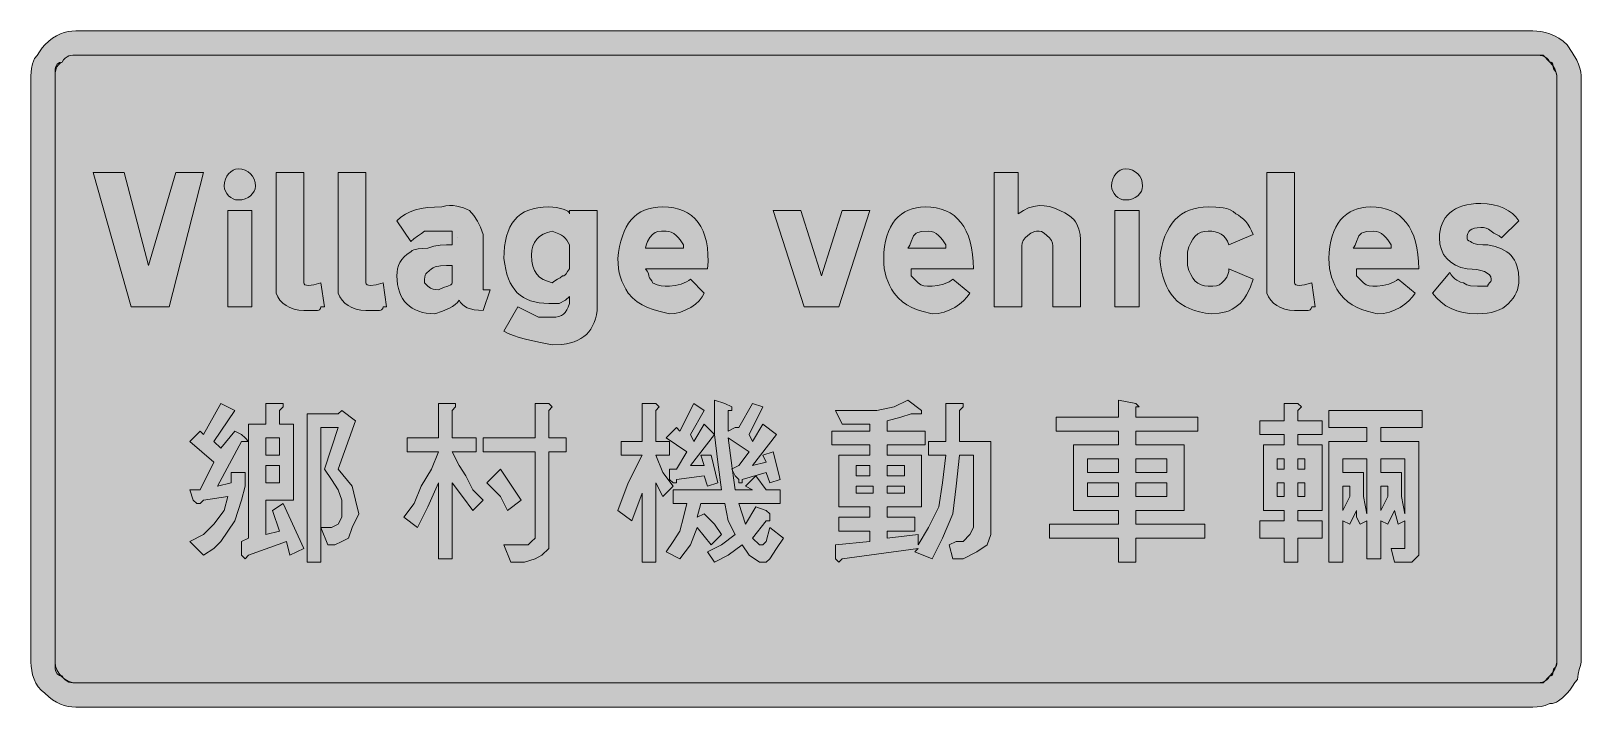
# Model space of a CAD drawing. Header units: metres. Extents: x 15 to 554, y 18 to 253.
import ezdxf

# ---------------------------------------------------------------- set-up
doc = ezdxf.new("R2010")
doc.units = ezdxf.units.M
for name, color, linetype, true_color in [('FILL_BLACK_000000', 7, 'Continuous', 0x000000), ('FILL_WHITE_FFFFFF', 7, 'Continuous', 0xffffff), ('STROKE_BLACK_000000', 7, 'Continuous', 0x000000)]:
    doc.layers.add(name, color=color, linetype=linetype, true_color=true_color)

msp = doc.modelspace()

# ---------------------------------------------------------------- hatches: boundary and pattern name
at = {"layer": 'FILL_BLACK_000000', "true_color": 0x000000}
h = msp.add_hatch(color=7, dxfattribs=at)
h.dxf.hatch_style = 1
h.paths.add_polyline_path([(27.99, 18.24), (26.64, 18.57), (25.29, 19.05), (23.94, 19.7), (22.59, 20.53), (21.24, 21.56), (19.89, 22.8), (18.65, 23.81), (17.62, 24.99), (16.79, 26.32), (16.14, 27.75), (15.66, 29.23), (15.33, 30.73), (15.15, 32.2), (15.09, 33.6), (15.09, 237.6), (15.24, 240.15), (15.6, 241.82), (16.29, 243.6), (17.19, 244.69), (18.09, 246), (18.99, 247.31), (19.89, 248.4), (21.24, 249.64), (22.59, 250.67), (23.94, 251.5), (25.29, 252.15), (26.64, 252.63), (27.99, 252.96), (29.34, 253.14), (30.69, 253.2), (537.09, 253.2), (538.49, 253.14), (539.98, 252.96), (541.52, 252.63), (543.09, 252.15), (544.66, 251.5), (546.2, 250.67), (547.69, 249.64), (549.09, 248.4), (550.85, 245.7), (552.39, 243), (553, 241.65), (553.48, 240.3), (553.78, 238.95), (553.89, 237.6), (553.89, 33.6), (553.7, 32.49), (553.29, 31.05), (552.88, 29.38), (552.69, 27.6), (551.79, 26.51), (550.89, 25.2), (549.99, 23.89), (549.09, 22.8), (547.48, 21.22), (546.09, 20.1), (545.41, 19.71), (544.7, 19.42), (543.94, 19.26), (543.09, 19.2), (541.48, 18.51), (540.09, 18.15), (538.7, 18.02), (537.09, 18), (30.69, 18), (29.34, 18.06), (27.99, 18.24)])
h.paths.add_polyline_path([(538.87, 26.44), (540.54, 26.7), (541.3, 26.99), (541.98, 27.41), (542.59, 28.01), (543.09, 28.8), (543.49, 28.85), (543.78, 29.01), (544.14, 29.55), (544.27, 30.32), (544.29, 31.2), (544.98, 31.91), (545.34, 32.4), (545.47, 32.89), (545.49, 33.6), (545.49, 237.6), (545.28, 238.69), (544.74, 240), (543.97, 241.31), (543.09, 242.4), (542.59, 243.19), (541.98, 243.79), (541.3, 244.21), (540.54, 244.5), (538.87, 244.76), (537.09, 244.8), (30.69, 244.8), (29.6, 244.76), (28.29, 244.5), (27.62, 244.21), (26.98, 243.79), (26.39, 243.19), (25.89, 242.4), (25.01, 242.19), (24.24, 241.65), (23.7, 240.88), (23.49, 240), (23.49, 237.6), (23.49, 33.6), (23.65, 32.26), (24.11, 30.96), (24.82, 29.74), (25.74, 28.65), (26.83, 27.73), (28.05, 27.02), (29.35, 26.56), (30.69, 26.4), (537.09, 26.4), (538.87, 26.44)], flags=16)
h = msp.add_hatch(color=7, dxfattribs=at)
h.dxf.hatch_style = 1
h.paths.add_polyline_path([(92.98, 198.3), (92.66, 197.44), (92.14, 196.63), (91.44, 195.9), (90.57, 195.29), (89.55, 194.81), (88.38, 194.51), (87.09, 194.4), (86.19, 194.51), (85.33, 194.81), (84.52, 195.29), (83.79, 195.9), (83.18, 196.63), (82.7, 197.44), (82.4, 198.3), (82.29, 199.2), (82.4, 200.49), (82.7, 201.66), (83.18, 202.68), (83.79, 203.55), (84.52, 204.25), (85.33, 204.77), (86.19, 205.09), (87.09, 205.2), (88.38, 205.09), (89.55, 204.77), (90.57, 204.25), (91.44, 203.55), (92.14, 202.68), (92.66, 201.66), (92.98, 200.49), (93.09, 199.2), (92.98, 198.3)])
h = msp.add_hatch(color=7, dxfattribs=at)
h.dxf.hatch_style = 1
h.paths.add_polyline_path([(401.38, 198.3), (401.06, 197.44), (400.54, 196.63), (399.84, 195.9), (398.97, 195.29), (397.95, 194.81), (396.78, 194.51), (395.49, 194.4), (394.59, 194.51), (393.73, 194.81), (392.92, 195.29), (392.19, 195.9), (391.58, 196.63), (391.1, 197.44), (390.8, 198.3), (390.69, 199.2), (390.8, 200.49), (391.1, 201.66), (391.58, 202.68), (392.19, 203.55), (392.92, 204.25), (393.73, 204.77), (394.59, 205.09), (395.49, 205.2), (396.78, 205.09), (397.95, 204.77), (398.97, 204.25), (399.84, 203.55), (400.54, 202.68), (401.06, 201.66), (401.38, 200.49), (401.49, 199.2), (401.38, 198.3)])
h = msp.add_hatch(color=7, dxfattribs=at)
h.dxf.hatch_style = 1
h.paths.add_polyline_path([(55.89, 157.2), (49.89, 157.2), (36.69, 204), (47.49, 204), (55.89, 171.6), (65.49, 204), (75.09, 204), (63.09, 157.2), (55.89, 157.2)])
h = msp.add_hatch(color=7, dxfattribs=at)
h.dxf.hatch_style = 1
h.paths.add_polyline_path([(109.89, 166.8), (109.89, 165.6), (110, 165.21), (110.32, 164.92), (110.84, 164.76), (111.54, 164.7), (113.43, 164.92), (115.89, 165.6), (117.09, 157.2), (115.89, 157.2), (115.74, 156.6), (115.38, 156.19), (115.09, 156.05), (114.69, 156), (109.89, 156), (108.15, 156.11), (106.53, 156.43), (105.06, 156.95), (103.74, 157.65), (102.59, 158.52), (101.62, 159.54), (100.85, 160.71), (100.29, 162), (100.29, 163.2), (100.29, 164.4), (100.29, 204), (109.89, 204), (109.89, 166.8)])
h = msp.add_hatch(color=7, dxfattribs=at)
h.dxf.hatch_style = 1
h.paths.add_polyline_path([(131.49, 166.8), (131.49, 165.6), (131.6, 165.21), (131.92, 164.92), (132.44, 164.76), (133.14, 164.7), (135.03, 164.92), (137.49, 165.6), (138.69, 157.2), (137.49, 157.2), (137.34, 156.6), (136.98, 156.19), (136.69, 156.05), (136.29, 156), (131.49, 156), (129.75, 156.11), (128.13, 156.43), (126.66, 156.95), (125.34, 157.65), (124.19, 158.52), (123.22, 159.54), (122.45, 160.71), (121.89, 162), (121.89, 163.2), (121.89, 164.4), (121.89, 204), (131.49, 204), (131.49, 166.8)])
h = msp.add_hatch(color=7, dxfattribs=at)
h.dxf.hatch_style = 1
h.paths.add_polyline_path([(360.09, 190.78), (361.89, 191.64), (363.69, 192.19), (365.49, 192.45), (367.29, 192.42), (369.09, 192.13), (370.89, 191.59), (372.69, 190.8), (374.47, 189.88), (376.14, 188.85), (377.58, 187.59), (378.19, 186.85), (378.69, 186), (379.38, 184.2), (379.74, 182.4), (379.87, 180.6), (379.89, 178.8), (379.89, 157.2), (370.29, 157.2), (370.29, 177.6), (370.27, 178.5), (370.14, 179.4), (369.78, 180.3), (369.09, 181.2), (367.29, 182.85), (366.39, 183.39), (365.49, 183.6), (364.64, 183.55), (363.9, 183.39), (362.64, 182.85), (361.61, 182.08), (360.69, 181.2), (360, 180.3), (359.64, 179.4), (359.51, 178.5), (359.49, 177.6), (359.49, 157.2), (349.89, 157.2), (349.89, 204), (358.29, 204), (358.29, 189.6), (360.09, 190.78)])
h = msp.add_hatch(color=7, dxfattribs=at)
h.dxf.hatch_style = 1
h.paths.add_polyline_path([(454.29, 166.8), (454.29, 165.6), (454.4, 165.21), (454.72, 164.92), (455.24, 164.76), (455.94, 164.7), (457.83, 164.92), (460.29, 165.6), (461.49, 157.2), (460.29, 157.2), (460.14, 156.6), (459.78, 156.19), (459.49, 156.05), (459.09, 156), (454.29, 156), (452.55, 156.11), (450.93, 156.43), (449.46, 156.95), (448.14, 157.65), (446.99, 158.52), (446.02, 159.54), (445.25, 160.71), (444.69, 162), (444.69, 163.2), (444.69, 164.4), (444.69, 204), (454.29, 204), (454.29, 166.8)])
h = msp.add_hatch(color=7, dxfattribs=at)
h.dxf.hatch_style = 1
h.paths.add_polyline_path([(83.49, 157.2), (83.49, 190.8), (91.89, 190.8), (91.89, 157.2), (83.49, 157.2)])
h = msp.add_hatch(color=7, dxfattribs=at)
h.dxf.hatch_style = 1
h.paths.add_polyline_path([(157.89, 183.6), (151.89, 183.6), (150.8, 182.7), (149.49, 181.8), (148.18, 180.9), (147.09, 180), (142.29, 187.2), (143.7, 188.44), (145.23, 189.47), (146.91, 190.3), (148.74, 190.95), (150.74, 191.43), (152.92, 191.76), (155.3, 191.94), (157.89, 192), (159.24, 192.34), (160.57, 192.49), (161.88, 192.46), (163.14, 192.3), (165.48, 191.66), (167.49, 190.8), (169.08, 188.98), (170.34, 187.05), (171.37, 184.89), (172.29, 182.4), (172.29, 165.6), (172.29, 163.2), (174.69, 163.2), (172.29, 156), (170.6, 156.06), (169.12, 156.22), (167.84, 156.51), (166.74, 156.9), (165.81, 157.41), (165.03, 158.02), (164.4, 158.76), (163.89, 159.6), (163.33, 158.75), (162.58, 158.01), (161.65, 157.34), (160.59, 156.75), (158.15, 155.72), (155.49, 154.8), (153.96, 154.86), (152.51, 155.02), (151.15, 155.3), (149.88, 155.68), (148.71, 156.17), (147.62, 156.76), (146.63, 157.46), (145.74, 158.25), (144.95, 159.14), (144.25, 160.13), (143.66, 161.22), (143.17, 162.39), (142.79, 163.66), (142.51, 165.02), (142.35, 166.47), (142.29, 168), (142.35, 169.3), (142.53, 170.49), (142.86, 171.61), (143.34, 172.65), (143.99, 173.64), (144.82, 174.58), (145.85, 175.5), (147.09, 176.4), (147.59, 176.8), (148.2, 177.09), (149.64, 177.45), (151.31, 177.58), (153.09, 177.6), (154.04, 178), (155.08, 178.29), (157.29, 178.65), (159.5, 178.78), (161.49, 178.8), (161.49, 180), (161.49, 183.6), (157.89, 183.6)])
h.paths.add_polyline_path([(153.09, 164.4), (153.99, 163.71), (154.89, 163.35), (155.79, 163.22), (156.69, 163.2), (158.45, 163.91), (159.99, 164.4), (161.08, 164.89), (161.38, 165.2), (161.49, 165.6), (161.49, 171.6), (159.52, 171.58), (157.44, 171.45), (155.58, 171.09), (154.85, 170.8), (154.29, 170.4), (152.64, 169.05), (152.33, 168.68), (152.1, 168.21), (151.94, 167.59), (151.89, 166.8), (151.89, 165.6), (153.09, 164.4)], flags=16)
h = msp.add_hatch(color=7, dxfattribs=at)
h.dxf.hatch_style = 1
h.paths.add_polyline_path([(211.27, 153.07), (210.83, 151.77), (210.3, 150.58), (209.67, 149.49), (208.96, 148.51), (208.15, 147.63), (207.24, 146.85), (206.23, 146.17), (205.13, 145.58), (203.92, 145.09), (202.61, 144.69), (201.19, 144.39), (199.67, 144.17), (196.29, 144), (191.64, 144.92), (186.99, 145.95), (184.81, 146.54), (182.79, 147.21), (181, 147.95), (179.49, 148.8), (184.29, 157.2), (191.49, 153.6), (196.29, 153.6), (197.53, 153.66), (198.58, 153.84), (199.45, 154.17), (200.19, 154.65), (200.81, 155.3), (201.35, 156.13), (201.84, 157.16), (202.29, 158.4), (202.29, 160.8), (200.94, 159.6), (198.69, 158.4), (195.09, 158.4), (193.35, 158.46), (191.71, 158.63), (190.19, 158.91), (188.77, 159.32), (187.46, 159.84), (186.25, 160.49), (185.15, 161.26), (184.14, 162.15), (183.23, 163.17), (182.42, 164.32), (181.71, 165.6), (181.08, 167.01), (180.55, 168.55), (180.11, 170.23), (179.76, 172.05), (179.49, 174), (179.55, 176.18), (179.72, 178.22), (180, 180.12), (180.41, 181.87), (180.93, 183.49), (181.58, 184.97), (182.35, 186.3), (183.24, 187.5), (184.26, 188.55), (185.41, 189.47), (186.69, 190.24), (188.1, 190.87), (189.64, 191.37), (191.32, 191.72), (193.14, 191.93), (195.09, 192), (196.43, 191.95), (197.73, 191.79), (200.04, 191.25), (200.96, 190.89), (201.67, 190.48), (202.13, 190.05), (202.29, 189.6), (202.29, 190.8), (211.89, 190.8), (211.89, 156), (211.62, 154.48), (211.27, 153.07)])
h.paths.add_polyline_path([(200.81, 181.06), (200.19, 181.65), (199.45, 182.19), (198.58, 182.68), (196.29, 183.6), (194.6, 183.09), (193.14, 182.46), (191.9, 181.68), (190.89, 180.75), (190.1, 179.65), (189.54, 178.37), (189.2, 176.89), (189.09, 175.2), (189.2, 173.11), (189.54, 171.34), (190.1, 169.84), (190.89, 168.6), (191.9, 167.58), (193.14, 166.76), (194.6, 166.11), (196.29, 165.6), (197.19, 166.31), (198.09, 166.8), (198.99, 167.29), (199.89, 168), (200.29, 168.05), (200.6, 168.21), (201.09, 168.75), (201.58, 169.52), (202.29, 170.4), (202.29, 178.8), (201.35, 180.39), (200.81, 181.06)], flags=16)
h = msp.add_hatch(color=7, dxfattribs=at)
h.dxf.hatch_style = 1
h.paths.add_polyline_path([(229.29, 169.65), (229.7, 168.88), (229.89, 168), (229.94, 167.6), (230.08, 167.29), (230.49, 166.8), (230.9, 166.31), (231.04, 166), (231.09, 165.6), (232.7, 164.91), (234.09, 164.55), (235.48, 164.42), (237.09, 164.4), (239.06, 164.61), (241.14, 165.15), (243, 165.92), (243.73, 166.35), (244.29, 166.8), (249.09, 162), (248.43, 160.66), (247.38, 159.36), (246.03, 158.14), (244.44, 157.05), (242.68, 156.13), (240.82, 155.42), (238.93, 154.96), (237.09, 154.8), (233.32, 155.76), (231.37, 156.34), (229.44, 157.05), (227.56, 157.93), (225.78, 159.02), (224.15, 160.36), (222.69, 162), (221.85, 163.35), (221.12, 164.72), (220.5, 166.11), (219.99, 167.55), (219.6, 169.04), (219.32, 170.61), (219.15, 172.25), (219.09, 174), (219.36, 176.18), (219.71, 178.22), (220.15, 180.12), (220.68, 181.87), (221.31, 183.49), (222.02, 184.97), (222.83, 186.3), (223.74, 187.5), (224.75, 188.55), (225.85, 189.47), (227.06, 190.24), (228.37, 190.87), (229.79, 191.37), (231.31, 191.72), (232.95, 191.93), (234.69, 192), (236.66, 191.92), (238.51, 191.66), (240.24, 191.24), (241.85, 190.65), (243.34, 189.89), (244.69, 188.96), (245.91, 187.87), (246.99, 186.6), (247.93, 185.17), (248.73, 183.56), (249.38, 181.79), (249.88, 179.85), (250.22, 177.74), (250.41, 175.46), (250.43, 173.02), (250.29, 170.4), (228.69, 170.4), (229.29, 169.65)])
h.paths.add_polyline_path([(241.89, 178.8), (240.78, 180.56), (240.1, 181.37), (239.34, 182.1), (238.53, 182.71), (237.67, 183.19), (236.79, 183.49), (235.89, 183.6), (234.3, 183.58), (233.04, 183.45), (232.01, 183.09), (231.09, 182.4), (230.21, 181.31), (229.44, 180), (228.9, 178.69), (228.69, 177.6), (241.89, 177.6), (241.89, 178.8)], flags=16)
h = msp.add_hatch(color=7, dxfattribs=at)
h.dxf.hatch_style = 1
h.paths.add_polyline_path([(273.09, 190.8), (282.69, 190.8), (289.89, 168), (297.09, 190.8), (306.69, 190.8), (295.89, 157.2), (289.89, 157.2), (283.89, 157.2), (273.09, 190.8)])
h = msp.add_hatch(color=7, dxfattribs=at)
h.dxf.hatch_style = 1
h.paths.add_polyline_path([(321.09, 168), (323.49, 165.6), (324.41, 164.91), (325.44, 164.55), (326.7, 164.42), (328.29, 164.4), (330.26, 164.61), (332.34, 165.15), (334.2, 165.92), (334.93, 166.35), (335.49, 166.8), (341.49, 162), (340.48, 160.66), (339.26, 159.36), (337.84, 158.14), (336.24, 157.05), (334.47, 156.13), (332.55, 155.42), (330.48, 154.96), (328.29, 154.8), (324.71, 155.76), (322.95, 156.34), (321.24, 157.05), (319.58, 157.93), (318, 159.02), (316.49, 160.36), (315.09, 162), (314.25, 163.35), (313.52, 164.72), (312.9, 166.11), (312.39, 167.55), (312, 169.04), (311.71, 170.61), (311.55, 172.25), (311.49, 174), (311.56, 176.18), (311.76, 178.22), (312.1, 180.12), (312.56, 181.87), (313.14, 183.49), (313.83, 184.97), (314.63, 186.3), (315.54, 187.5), (316.54, 188.55), (317.64, 189.47), (318.83, 190.24), (320.1, 190.87), (321.44, 191.37), (322.86, 191.72), (324.34, 191.93), (325.89, 192), (327.86, 191.92), (329.71, 191.66), (331.45, 191.24), (333.07, 190.65), (334.57, 189.89), (335.95, 188.96), (337.21, 187.87), (338.34, 186.6), (339.35, 185.17), (340.22, 183.56), (340.97, 181.79), (341.58, 179.85), (342.07, 177.74), (342.41, 175.46), (342.62, 173.02), (342.69, 170.4), (321.09, 170.4), (321.09, 168)])
h.paths.add_polyline_path([(333.09, 178.8), (331.98, 180.56), (331.3, 181.37), (330.54, 182.1), (329.73, 182.71), (328.87, 183.19), (327.99, 183.49), (327.09, 183.6), (324.69, 183.45), (323.38, 183.09), (322.79, 182.8), (322.29, 182.4), (321.89, 181.9), (321.58, 181.31), (321.09, 180), (320.6, 178.69), (320.29, 178.1), (319.89, 177.6), (333.09, 177.6), (333.09, 178.8)], flags=16)
h = msp.add_hatch(color=7, dxfattribs=at)
h.dxf.hatch_style = 1
h.paths.add_polyline_path([(391.89, 157.2), (391.89, 190.8), (400.29, 190.8), (400.29, 157.2), (391.89, 157.2)])
h = msp.add_hatch(color=7, dxfattribs=at)
h.dxf.hatch_style = 1
h.paths.add_polyline_path([(426.97, 191.96), (429.54, 191.7), (430.75, 191.41), (431.88, 190.99), (432.94, 190.39), (433.89, 189.6), (434.79, 189.09), (435.67, 188.47), (436.53, 187.74), (437.34, 186.9), (438.1, 185.94), (438.78, 184.87), (439.39, 183.69), (439.89, 182.4), (431.49, 178.8), (430.98, 180.04), (430.36, 181.07), (429.63, 181.9), (428.79, 182.55), (427.83, 183.03), (426.77, 183.36), (425.58, 183.54), (424.29, 183.6), (423, 183.49), (421.82, 183.15), (420.75, 182.59), (419.79, 181.8), (418.95, 180.79), (418.22, 179.55), (417.6, 178.09), (417.09, 176.4), (417.09, 174), (417.09, 171.6), (417.6, 169.91), (418.22, 168.45), (418.95, 167.21), (419.79, 166.2), (420.75, 165.41), (421.81, 164.85), (423, 164.51), (424.29, 164.4), (425.88, 164.42), (427.14, 164.55), (428.17, 164.91), (429.09, 165.6), (429.97, 166.52), (430.74, 167.55), (431.28, 168.81), (431.44, 169.55), (431.49, 170.4), (439.89, 166.8), (438.88, 163.87), (437.64, 161.38), (436.94, 160.29), (436.18, 159.31), (435.36, 158.43), (434.49, 157.65), (433.56, 156.97), (432.58, 156.38), (431.54, 155.89), (430.44, 155.49), (428.08, 154.97), (425.49, 154.8), (423.32, 155.08), (421.32, 155.48), (419.48, 155.99), (417.78, 156.62), (416.24, 157.37), (414.84, 158.24), (413.57, 159.23), (412.44, 160.35), (411.43, 161.59), (410.55, 162.97), (409.78, 164.47), (409.12, 166.11), (408.57, 167.87), (408.12, 169.78), (407.76, 171.82), (407.49, 174), (407.77, 176.18), (408.16, 178.22), (408.66, 180.12), (409.27, 181.87), (409.98, 183.49), (410.8, 184.97), (411.72, 186.3), (412.74, 187.5), (413.86, 188.55), (415.07, 189.47), (416.38, 190.24), (417.78, 190.87), (419.28, 191.37), (420.86, 191.72), (422.53, 191.93), (424.29, 192), (426.97, 191.96)])
h = msp.add_hatch(color=7, dxfattribs=at)
h.dxf.hatch_style = 1
h.paths.add_polyline_path([(475.89, 168), (478.29, 165.6), (479.21, 164.91), (480.24, 164.55), (481.5, 164.42), (483.09, 164.4), (485.06, 164.61), (487.14, 165.15), (489, 165.92), (489.73, 166.35), (490.29, 166.8), (496.29, 162), (495.28, 160.66), (494.06, 159.36), (492.64, 158.14), (491.04, 157.05), (489.27, 156.13), (487.35, 155.42), (485.28, 154.96), (483.09, 154.8), (479.51, 155.76), (477.75, 156.34), (476.04, 157.05), (474.38, 157.93), (472.8, 159.02), (471.29, 160.36), (469.89, 162), (469.05, 163.35), (468.31, 164.72), (467.7, 166.11), (467.19, 167.55), (466.8, 169.04), (466.51, 170.61), (466.35, 172.25), (466.29, 174), (466.36, 176.18), (466.56, 178.22), (466.9, 180.12), (467.36, 181.87), (467.94, 183.49), (468.63, 184.97), (469.43, 186.3), (470.34, 187.5), (471.34, 188.55), (472.44, 189.47), (473.63, 190.24), (474.9, 190.87), (476.24, 191.37), (477.66, 191.72), (479.14, 191.93), (480.69, 192), (482.66, 191.92), (484.51, 191.66), (486.25, 191.24), (487.87, 190.65), (489.37, 189.89), (490.75, 188.96), (492.01, 187.87), (493.14, 186.6), (494.15, 185.17), (495.02, 183.56), (495.77, 181.79), (496.38, 179.85), (496.87, 177.74), (497.21, 175.46), (497.42, 173.02), (497.49, 170.4), (475.89, 170.4), (475.89, 168)])
h.paths.add_polyline_path([(487.89, 178.8), (486.78, 180.56), (486.1, 181.37), (485.34, 182.1), (484.53, 182.71), (483.67, 183.19), (482.79, 183.49), (481.89, 183.6), (479.49, 183.45), (478.18, 183.09), (477.59, 182.8), (477.09, 182.4), (476.69, 181.9), (476.38, 181.31), (475.89, 180), (475.4, 178.69), (475.09, 178.1), (474.69, 177.6), (487.89, 177.6), (487.89, 178.8)], flags=16)
h = msp.add_hatch(color=7, dxfattribs=at)
h.dxf.hatch_style = 1
h.paths.add_polyline_path([(532.23, 165.5), (532.06, 164.31), (531.78, 163.19), (531.39, 162.15), (530.88, 161.16), (530.26, 160.22), (528.69, 158.4), (527.73, 157.56), (526.67, 156.82), (525.48, 156.21), (524.19, 155.7), (522.78, 155.31), (521.27, 155.02), (519.63, 154.86), (517.89, 154.8), (515.3, 154.91), (512.92, 155.25), (510.74, 155.81), (508.74, 156.6), (506.91, 157.61), (505.23, 158.85), (503.7, 160.31), (502.29, 162), (508.29, 169.2), (508.79, 168.36), (509.38, 167.62), (510.02, 167.01), (510.69, 166.5), (512, 165.82), (513.09, 165.6), (513.59, 165.2), (514.18, 164.91), (515.49, 164.55), (517.89, 164.4), (521.49, 164.4), (521.54, 164.8), (521.68, 165.11), (522.09, 165.6), (522.5, 166.09), (522.64, 166.4), (522.69, 166.8), (522.53, 167.64), (522.05, 168.37), (521.3, 168.99), (520.29, 169.5), (519.06, 169.89), (517.63, 170.17), (516.03, 170.34), (514.29, 170.4), (512.15, 170.96), (510.26, 171.75), (508.62, 172.76), (507.24, 174), (506.15, 175.46), (505.35, 177.15), (504.86, 179.06), (504.69, 181.2), (504.75, 182.52), (504.91, 183.78), (505.2, 184.98), (505.59, 186.11), (506.1, 187.17), (506.71, 188.16), (507.45, 189.07), (508.29, 189.9), (509.25, 190.64), (510.31, 191.3), (511.5, 191.87), (512.79, 192.34), (514.2, 192.71), (515.72, 192.98), (517.35, 193.14), (519.09, 193.2), (521.28, 193.09), (523.35, 192.77), (525.27, 192.25), (527.04, 191.55), (528.64, 190.68), (530.06, 189.66), (531.28, 188.49), (532.29, 187.2), (526.29, 181.2), (525.39, 181.91), (524.49, 182.4), (523.59, 182.89), (522.69, 183.6), (521.79, 184.29), (520.89, 184.65), (519.99, 184.78), (519.09, 184.8), (517.85, 184.74), (516.82, 184.57), (515.99, 184.29), (515.34, 183.9), (514.86, 183.39), (514.53, 182.77), (514.35, 182.04), (514.29, 181.2), (514.34, 180.8), (514.48, 180.51), (514.89, 180.15), (515.49, 180), (515.99, 179.6), (516.6, 179.31), (518.04, 178.95), (519.71, 178.82), (521.49, 178.8), (524.02, 178.24), (526.21, 177.43), (528.07, 176.37), (528.87, 175.75), (529.59, 175.05), (530.22, 174.28), (530.77, 173.44), (531.24, 172.53), (531.61, 171.54), (532.12, 169.33), (532.29, 166.8), (532.23, 165.5)])
h = msp.add_hatch(color=7, dxfattribs=at)
h.dxf.hatch_style = 1
h.paths.add_polyline_path([(263.49, 94.8), (267.09, 98.4), (270.69, 93.6), (275.49, 93.6), (275.49, 88.8), (261.09, 88.8), (263.49, 81.6), (267.09, 87.6), (270.69, 86.4), (271.89, 85.2), (271.89, 84), (271.89, 82.8), (270.69, 82.8), (265.89, 76.8), (268.29, 74.4), (269.49, 74.4), (270.69, 75.6), (271.89, 80.4), (276.69, 76.8), (274.29, 73.2), (271.89, 69.6), (270.69, 68.4), (269.49, 68.4), (268.29, 68.4), (264.69, 70.8), (262.29, 74.4), (257.49, 70.8), (252.69, 68.4), (250.29, 72), (255.09, 74.4), (259.89, 78), (257.49, 82.8), (256.29, 88.8), (247.89, 88.8), (246.69, 84), (249.09, 85.2), (252.69, 81.6), (255.09, 78), (251.49, 74.4), (246.69, 80.4), (244.29, 74.4), (240.69, 69.6), (235.89, 72), (238.29, 75.6), (240.69, 79.2), (241.89, 84), (243.09, 88.8), (238.29, 88.8), (238.29, 93.6), (255.09, 93.6), (253.89, 103.2), (252.69, 112.8), (252.69, 124.8), (256.29, 123.6), (258.69, 122.4), (258.69, 121.2), (257.49, 121.2), (257.49, 114), (259.89, 115.2), (261.09, 115.2), (265.89, 123.6), (269.49, 122.4), (264.69, 112.8), (265.89, 110.4), (269.49, 116.4), (274.29, 112.8), (265.89, 102), (270.69, 103.2), (269.49, 105.6), (273.09, 106.8), (275.49, 97.2), (271.89, 96), (270.69, 99.6), (262.29, 97.2), (262.29, 96), (261.09, 96), (261.09, 97.2), (259.89, 98.4), (258.93, 100.32), (259.89, 93.6), (265.89, 93.6), (263.49, 94.8)])
h.paths.add_polyline_path([(258.85, 100.88), (258.69, 100.8), (258.93, 100.32), (258.85, 100.88)], flags=16)
h.paths.add_polyline_path([(261.09, 102), (264.69, 106.8), (257.49, 111.6), (258.69, 102), (258.85, 100.88), (261.09, 102)], flags=16)
h = msp.add_hatch(color=7, dxfattribs=at)
h.dxf.hatch_style = 1
h.paths.add_polyline_path([(324.69, 121.2), (324.69, 120), (323.49, 120), (321.09, 120), (317.49, 118.8), (312.69, 117.6), (312.69, 114), (325.89, 114), (325.89, 109.2), (312.69, 109.2), (312.69, 105.6), (324.69, 105.6), (324.69, 87.6), (312.69, 87.6), (312.69, 84), (322.29, 84), (322.29, 79.2), (312.69, 79.2), (312.69, 76.8), (323.49, 78), (323.49, 74.4), (327.09, 80.4), (330.69, 87.6), (331.89, 96), (333.09, 105.6), (327.09, 105.6), (327.09, 110.4), (333.09, 110.4), (333.09, 123.6), (336.69, 123.6), (337.89, 123.6), (339.09, 123.6), (339.09, 122.4), (337.89, 121.2), (337.89, 110.4), (348.69, 110.4), (348.69, 105.6), (348.69, 81.6), (348.69, 78), (347.49, 74.4), (343.89, 72), (339.09, 69.6), (335.49, 69.6), (334.29, 74.4), (336.69, 75.6), (339.09, 75.6), (341.49, 78), (342.69, 80.4), (342.69, 84), (342.69, 105.6), (337.89, 105.6), (336.69, 94.8), (335.49, 85.2), (331.89, 76.8), (328.29, 69.6), (322.29, 72), (323.49, 73.2), (297.09, 69.6), (295.89, 68.4), (294.69, 69.6), (294.69, 70.8), (294.69, 74.4), (306.69, 75.6), (306.69, 79.2), (295.89, 79.2), (295.89, 84), (306.69, 84), (306.69, 87.6), (295.89, 87.6), (295.89, 105.6), (306.69, 105.6), (306.69, 109.2), (293.49, 109.2), (293.49, 114), (306.69, 114), (306.69, 116.4), (297.09, 116.4), (294.69, 121.2), (301.89, 121.2), (309.09, 121.2), (315.09, 122.4), (319.89, 124.8), (324.69, 121.2)])
h.paths.add_polyline_path([(318.69, 92.4), (318.69, 94.8), (312.69, 94.8), (312.69, 92.4), (318.69, 92.4)], flags=16)
h.paths.add_polyline_path([(312.69, 98.4), (318.69, 98.4), (318.69, 102), (312.69, 102), (312.69, 98.4)], flags=16)
h.paths.add_polyline_path([(301.89, 94.8), (301.89, 92.4), (307.89, 92.4), (307.89, 94.8), (301.89, 94.8)], flags=16)
h.paths.add_polyline_path([(306.69, 102), (301.89, 102), (301.89, 98.4), (306.69, 98.4), (306.69, 102)], flags=16)
h = msp.add_hatch(color=7, dxfattribs=at)
h.dxf.hatch_style = 1
h.paths.add_polyline_path([(399.09, 122.4), (399.09, 121.2), (399.09, 118.8), (420.69, 118.8), (420.69, 114), (399.09, 114), (399.09, 109.2), (415.89, 109.2), (415.89, 86.4), (399.09, 86.4), (399.09, 81.6), (423.09, 81.6), (423.09, 76.8), (399.09, 76.8), (399.09, 68.4), (393.09, 68.4), (393.09, 76.8), (369.09, 76.8), (369.09, 81.6), (393.09, 81.6), (393.09, 86.4), (377.49, 86.4), (377.49, 109.2), (393.09, 109.2), (393.09, 114), (371.49, 114), (371.49, 118.8), (393.09, 118.8), (393.09, 124.8), (399.09, 123.6), (400.29, 122.4), (399.09, 122.4)])
h.paths.add_polyline_path([(393.09, 99.6), (393.09, 104.4), (382.29, 104.4), (382.29, 99.6), (393.09, 99.6)], flags=16)
h.paths.add_polyline_path([(382.29, 91.2), (393.09, 91.2), (393.09, 96), (382.29, 96), (382.29, 91.2)], flags=16)
h.paths.add_polyline_path([(399.09, 104.4), (399.09, 99.6), (409.89, 99.6), (409.89, 104.4), (399.09, 104.4)], flags=16)
h.paths.add_polyline_path([(409.89, 96), (399.09, 96), (399.09, 91.2), (409.89, 91.2), (409.89, 96)], flags=16)
h = msp.add_hatch(color=7, dxfattribs=at)
h.dxf.hatch_style = 1
h.paths.add_polyline_path([(75.09, 78), (78.69, 81.6), (82.29, 86.4), (83.49, 91.2), (75.09, 90), (73.89, 88.8), (72.69, 88.8), (71.49, 90), (70.29, 93.6), (73.89, 93.6), (78.69, 103.2), (70.29, 110.4), (73.89, 114), (75.09, 112.8), (81.09, 123.6), (85.89, 121.2), (78.69, 110.4), (81.09, 108), (85.89, 114), (88.29, 112.8), (89.49, 111.6), (90.69, 110.4), (89.49, 110.4), (88.29, 110.4), (79.89, 94.8), (84.69, 96), (84.69, 99.6), (89.49, 99.6), (89.49, 94.8), (88.29, 90), (87.09, 86.4), (85.89, 82.8), (83.49, 79.2), (81.09, 75.6), (78.69, 73.2), (75.09, 70.8), (70.29, 75.6), (75.09, 78)])
h = msp.add_hatch(color=7, dxfattribs=at)
h.dxf.hatch_style = 1
h.paths.add_polyline_path([(96.69, 123.6), (100.29, 123.6), (101.49, 123.6), (102.69, 123.6), (102.69, 122.4), (101.49, 121.2), (101.49, 116.4), (106.29, 116.4), (106.29, 90), (96.69, 90), (96.69, 78), (101.49, 79.2), (99.09, 86.4), (102.69, 88.8), (109.89, 73.2), (105.09, 70.8), (103.89, 75.6), (90.69, 70.8), (89.49, 69.6), (88.29, 70.8), (88.29, 72), (88.29, 75.6), (90.69, 76.8), (90.69, 116.4), (96.69, 116.4), (96.69, 123.6)])
h.paths.add_polyline_path([(96.69, 111.6), (96.69, 105.6), (101.49, 105.6), (101.49, 111.6), (96.69, 111.6)], flags=16)
h.paths.add_polyline_path([(101.49, 102), (96.69, 102), (96.69, 96), (101.49, 96), (101.49, 102)], flags=16)
h = msp.add_hatch(color=7, dxfattribs=at)
h.dxf.hatch_style = 1
h.paths.add_polyline_path([(111.09, 68.4), (111.09, 120), (121.89, 120), (123.09, 121.2), (127.89, 117.6), (121.89, 100.8), (126.69, 94.8), (127.89, 90), (129.09, 85.2), (126.69, 80.4), (125.49, 76.8), (123.09, 75.6), (120.69, 74.4), (118.29, 74.4), (115.89, 80.4), (115.89, 68.4), (111.09, 68.4)])
h.paths.add_polyline_path([(119.49, 80.4), (121.89, 81.6), (123.09, 84), (123.09, 86.4), (123.09, 90), (121.89, 93.6), (119.49, 97.2), (117.09, 100.8), (121.89, 115.2), (115.89, 115.2), (115.89, 80.4), (119.49, 80.4)], flags=16)
h = msp.add_hatch(color=7, dxfattribs=at)
h.dxf.hatch_style = 1
h.paths.add_polyline_path([(156.69, 111.6), (156.69, 123.6), (160.29, 123.6), (162.69, 123.6), (162.69, 122.4), (161.49, 121.2), (161.49, 111.6), (169.89, 111.6), (169.89, 106.8), (161.49, 106.8), (163.89, 102), (166.29, 98.4), (168.69, 93.6), (172.29, 90), (168.69, 86.4), (165.09, 91.2), (161.49, 96), (161.49, 69.6), (156.69, 69.6), (156.69, 96), (153.09, 87.6), (149.49, 80.4), (144.69, 84), (148.29, 88.8), (150.69, 94.8), (154.29, 100.8), (156.69, 106.8), (145.89, 106.8), (145.89, 111.6), (156.69, 111.6)])
h = msp.add_hatch(color=7, dxfattribs=at)
h.dxf.hatch_style = 1
h.paths.add_polyline_path([(190.29, 111.6), (190.29, 123.6), (193.89, 123.6), (195.09, 123.6), (196.29, 122.4), (195.09, 121.2), (195.09, 111.6), (201.09, 111.6), (201.09, 106.8), (195.09, 106.8), (195.09, 76.8), (195.09, 73.2), (192.69, 70.8), (190.29, 69.6), (186.69, 68.4), (181.89, 68.4), (179.49, 74.4), (185.49, 74.4), (187.89, 74.4), (189.09, 75.6), (190.29, 76.8), (190.29, 79.2), (190.29, 106.8), (172.29, 106.8), (172.29, 111.6), (190.29, 111.6)])
h = msp.add_hatch(color=7, dxfattribs=at)
h.dxf.hatch_style = 1
h.paths.add_polyline_path([(229.89, 123.6), (232.29, 123.6), (233.49, 122.4), (232.29, 121.2), (232.29, 110.4), (237.09, 110.4), (237.09, 105.6), (232.29, 105.6), (234.69, 99.6), (238.29, 94.8), (234.69, 91.2), (232.29, 96), (232.29, 68.4), (227.49, 68.4), (227.49, 92.4), (223.89, 82.8), (219.09, 86.4), (222.69, 96), (227.49, 105.6), (220.29, 105.6), (220.29, 110.4), (227.49, 110.4), (227.49, 123.6), (229.89, 123.6)])
h = msp.add_hatch(color=7, dxfattribs=at)
h.dxf.hatch_style = 1
h.paths.add_polyline_path([(247.89, 105.6), (251.49, 105.6), (253.89, 96), (250.29, 94.8), (249.09, 98.4), (239.49, 97.2), (239.49, 96), (238.29, 96), (237.09, 97.2), (237.09, 98.4), (237.09, 100.8), (239.49, 100.8), (243.09, 106.8), (235.89, 111.6), (239.49, 115.2), (240.69, 114), (245.49, 123.6), (249.09, 121.2), (244.29, 112.8), (245.49, 110.4), (249.09, 116.4), (252.69, 112.8), (244.29, 102), (249.09, 102), (247.89, 105.6)])
h = msp.add_hatch(color=7, dxfattribs=at)
h.dxf.hatch_style = 1
h.paths.add_polyline_path([(455.49, 123.6), (456.69, 122.4), (455.49, 121.2), (455.49, 117.6), (463.89, 117.6), (463.89, 112.8), (455.49, 112.8), (455.49, 109.2), (463.89, 109.2), (463.89, 86.4), (455.49, 86.4), (455.49, 82.8), (463.89, 82.8), (463.89, 76.8), (455.49, 76.8), (455.49, 68.4), (450.69, 68.4), (450.69, 76.8), (442.29, 76.8), (442.29, 82.8), (450.69, 82.8), (450.69, 86.4), (443.49, 86.4), (443.49, 109.2), (450.69, 109.2), (450.69, 112.8), (442.29, 112.8), (442.29, 117.6), (450.69, 117.6), (450.69, 123.6), (454.29, 123.6), (455.49, 123.6)])
h.paths.add_polyline_path([(457.89, 100.8), (457.89, 104.4), (455.49, 104.4), (455.49, 100.8), (457.89, 100.8)], flags=16)
h.paths.add_polyline_path([(455.49, 91.2), (457.89, 91.2), (457.89, 96), (455.49, 96), (455.49, 91.2)], flags=16)
h.paths.add_polyline_path([(448.29, 104.4), (448.29, 100.8), (450.69, 100.8), (450.69, 104.4), (448.29, 104.4)], flags=16)
h.paths.add_polyline_path([(450.69, 96), (448.29, 96), (448.29, 91.2), (450.69, 91.2), (450.69, 96)], flags=16)
h = msp.add_hatch(color=7, dxfattribs=at)
h.dxf.hatch_style = 1
h.paths.add_polyline_path([(484.29, 110.4), (497.49, 110.4), (497.49, 73.2), (497.49, 70.8), (496.29, 69.6), (495.09, 68.4), (492.69, 68.4), (489.09, 68.4), (487.89, 73.2), (490.29, 73.2), (491.49, 73.2), (492.69, 73.2), (492.69, 74.4), (492.69, 75.6), (492.69, 82.8), (490.29, 81.6), (489.09, 86.4), (486.69, 81.6), (484.29, 82.8), (484.29, 69.6), (479.49, 69.6), (479.49, 82.8), (477.09, 81.6), (475.89, 84), (475.89, 86.4), (473.49, 81.6), (471.09, 82.8), (471.09, 68.4), (466.29, 68.4), (466.29, 110.4), (479.49, 110.4), (479.49, 115.2), (466.29, 115.2), (466.29, 121.2), (498.69, 121.2), (498.69, 115.2), (484.29, 115.2), (484.29, 110.4)])
h.paths.add_polyline_path([(473.49, 91.2), (473.49, 94.8), (471.09, 94.8), (471.09, 86.4), (473.49, 91.2)], flags=16)
h.paths.add_polyline_path([(484.29, 86.4), (486.69, 91.2), (486.69, 94.8), (484.29, 94.8), (484.29, 86.4)], flags=16)
h.paths.add_polyline_path([(492.69, 104.4), (484.29, 104.4), (484.29, 99.6), (491.49, 99.6), (491.49, 91.2), (492.69, 85.2), (492.69, 104.4)], flags=16)
h.paths.add_polyline_path([(479.49, 85.2), (479.49, 104.4), (471.09, 104.4), (471.09, 99.6), (478.29, 99.6), (478.29, 91.2), (479.49, 85.2)], flags=16)
h = msp.add_hatch(color=7, dxfattribs=at)
h.dxf.hatch_style = 1
h.paths.add_polyline_path([(178.29, 91.2), (173.49, 96), (178.29, 100.8), (185.49, 90), (180.69, 86.4), (178.29, 91.2)])
at = {"layer": 'FILL_WHITE_FFFFFF', "true_color": 0xffffff}
h = msp.add_hatch(color=7, dxfattribs=at)
h.dxf.hatch_style = 1
h.paths.add_polyline_path([(537.09, 244.8), (540.69, 244.8), (543.09, 242.4), (543.49, 242.35), (543.78, 242.19), (544.14, 241.65), (544.27, 240.88), (544.29, 240), (544.98, 239.12), (545.34, 238.35), (545.49, 237.6), (545.49, 33.6), (545.28, 32.51), (544.74, 31.2), (543.97, 29.89), (543.09, 28.8), (540.69, 26.4), (537.09, 26.4), (30.69, 26.4), (29.6, 26.44), (28.29, 26.7), (27.62, 26.99), (26.98, 27.41), (26.39, 28.01), (25.89, 28.8), (25.01, 29.01), (24.24, 29.55), (23.7, 30.32), (23.49, 31.2), (23.49, 33.6), (23.49, 237.6), (23.53, 238.69), (23.79, 240), (24.08, 240.67), (24.5, 241.31), (25.1, 241.9), (25.89, 242.4), (26.39, 243.19), (26.98, 243.79), (27.62, 244.21), (28.29, 244.5), (29.6, 244.76), (30.69, 244.8), (537.09, 244.8)])

# ---------------------------------------------------------------- linework, layer by layer
at = {"layer": 'FILL_BLACK_000000', "lineweight": 0, "true_color": 0x000000}
for points in [[(27.99, 18.24), (26.64, 18.57), (25.29, 19.05), (23.94, 19.7), (22.59, 20.53), (21.24, 21.56), (19.89, 22.8), (18.65, 23.81), (17.62, 24.99), (16.79, 26.32), (16.14, 27.75), (15.66, 29.23), (15.33, 30.73), (15.15, 32.2), (15.09, 33.6), (15.09, 237.6), (15.24, 240.15), (15.6, 241.82), (16.29, 243.6), (17.19, 244.69), (18.09, 246), (18.99, 247.31), (19.89, 248.4), (21.24, 249.64), (22.59, 250.67), (23.94, 251.5), (25.29, 252.15), (26.64, 252.63), (27.99, 252.96), (29.34, 253.14), (30.69, 253.2), (537.09, 253.2), (538.49, 253.14), (539.98, 252.96), (541.52, 252.63), (543.09, 252.15), (544.66, 251.5), (546.2, 250.67), (547.69, 249.64), (549.09, 248.4), (550.85, 245.7), (552.39, 243), (553, 241.65), (553.48, 240.3), (553.78, 238.95), (553.89, 237.6), (553.89, 33.6), (553.7, 32.49), (553.29, 31.05), (552.88, 29.38), (552.69, 27.6), (551.79, 26.51), (550.89, 25.2), (549.99, 23.89), (549.09, 22.8), (547.48, 21.22), (546.09, 20.1), (545.41, 19.71), (544.7, 19.42), (543.94, 19.26), (543.09, 19.2), (541.48, 18.51), (540.09, 18.15), (538.7, 18.02), (537.09, 18), (30.69, 18), (29.34, 18.06)], [(538.87, 26.44), (540.54, 26.7), (541.3, 26.99), (541.98, 27.41), (542.59, 28.01), (543.09, 28.8), (543.49, 28.85), (543.78, 29.01), (544.14, 29.55), (544.27, 30.32), (544.29, 31.2), (544.98, 31.91), (545.34, 32.4), (545.47, 32.89), (545.49, 33.6), (545.49, 237.6), (545.28, 238.69), (544.74, 240), (543.97, 241.31), (543.09, 242.4), (542.59, 243.19), (541.98, 243.79), (541.3, 244.21), (540.54, 244.5), (538.87, 244.76), (537.09, 244.8), (30.69, 244.8), (29.6, 244.76), (28.29, 244.5), (27.62, 244.21), (26.98, 243.79), (26.39, 243.19), (25.89, 242.4), (25.01, 242.19), (24.24, 241.65), (23.7, 240.88), (23.49, 240), (23.49, 237.6), (23.49, 33.6), (23.65, 32.26), (24.11, 30.96), (24.82, 29.74), (25.74, 28.65), (26.83, 27.73), (28.05, 27.02), (29.35, 26.56), (30.69, 26.4), (537.09, 26.4)], [(92.98, 198.3), (92.66, 197.44), (92.14, 196.63), (91.44, 195.9), (90.57, 195.29), (89.55, 194.81), (88.38, 194.51), (87.09, 194.4), (86.19, 194.51), (85.33, 194.81), (84.52, 195.29), (83.79, 195.9), (83.18, 196.63), (82.7, 197.44), (82.4, 198.3), (82.29, 199.2), (82.4, 200.49), (82.7, 201.66), (83.18, 202.68), (83.79, 203.55), (84.52, 204.25), (85.33, 204.77), (86.19, 205.09), (87.09, 205.2), (88.38, 205.09), (89.55, 204.77), (90.57, 204.25), (91.44, 203.55), (92.14, 202.68), (92.66, 201.66), (92.98, 200.49), (93.09, 199.2)], [(401.38, 198.3), (401.06, 197.44), (400.54, 196.63), (399.84, 195.9), (398.97, 195.29), (397.95, 194.81), (396.78, 194.51), (395.49, 194.4), (394.59, 194.51), (393.73, 194.81), (392.92, 195.29), (392.19, 195.9), (391.58, 196.63), (391.1, 197.44), (390.8, 198.3), (390.69, 199.2), (390.8, 200.49), (391.1, 201.66), (391.58, 202.68), (392.19, 203.55), (392.92, 204.25), (393.73, 204.77), (394.59, 205.09), (395.49, 205.2), (396.78, 205.09), (397.95, 204.77), (398.97, 204.25), (399.84, 203.55), (400.54, 202.68), (401.06, 201.66), (401.38, 200.49), (401.49, 199.2)], [(55.89, 157.2), (49.89, 157.2), (36.69, 204), (47.49, 204), (55.89, 171.6), (65.49, 204), (75.09, 204), (63.09, 157.2)], [(109.89, 166.8), (109.89, 165.6), (110, 165.21), (110.32, 164.92), (110.84, 164.76), (111.54, 164.7), (113.43, 164.92), (115.89, 165.6), (117.09, 157.2), (115.89, 157.2), (115.74, 156.6), (115.38, 156.19), (115.09, 156.05), (114.69, 156), (109.89, 156), (108.15, 156.11), (106.53, 156.43), (105.06, 156.95), (103.74, 157.65), (102.59, 158.52), (101.62, 159.54), (100.85, 160.71), (100.29, 162), (100.29, 163.2), (100.29, 164.4), (100.29, 204), (109.89, 204)], [(131.49, 166.8), (131.49, 165.6), (131.6, 165.21), (131.92, 164.92), (132.44, 164.76), (133.14, 164.7), (135.03, 164.92), (137.49, 165.6), (138.69, 157.2), (137.49, 157.2), (137.34, 156.6), (136.98, 156.19), (136.69, 156.05), (136.29, 156), (131.49, 156), (129.75, 156.11), (128.13, 156.43), (126.66, 156.95), (125.34, 157.65), (124.19, 158.52), (123.22, 159.54), (122.45, 160.71), (121.89, 162), (121.89, 163.2), (121.89, 164.4), (121.89, 204), (131.49, 204)], [(360.09, 190.78), (361.89, 191.64), (363.69, 192.19), (365.49, 192.45), (367.29, 192.42), (369.09, 192.13), (370.89, 191.59), (372.69, 190.8), (374.47, 189.88), (376.14, 188.85), (377.58, 187.59), (378.19, 186.85), (378.69, 186), (379.38, 184.2), (379.74, 182.4), (379.87, 180.6), (379.89, 178.8), (379.89, 157.2), (370.29, 157.2), (370.29, 177.6), (370.27, 178.5), (370.14, 179.4), (369.78, 180.3), (369.09, 181.2), (367.29, 182.85), (366.39, 183.39), (365.49, 183.6), (364.64, 183.55), (363.9, 183.39), (362.64, 182.85), (361.61, 182.08), (360.69, 181.2), (360, 180.3), (359.64, 179.4), (359.51, 178.5), (359.49, 177.6), (359.49, 157.2), (349.89, 157.2), (349.89, 204), (358.29, 204), (358.29, 189.6)], [(454.29, 166.8), (454.29, 165.6), (454.4, 165.21), (454.72, 164.92), (455.24, 164.76), (455.94, 164.7), (457.83, 164.92), (460.29, 165.6), (461.49, 157.2), (460.29, 157.2), (460.14, 156.6), (459.78, 156.19), (459.49, 156.05), (459.09, 156), (454.29, 156), (452.55, 156.11), (450.93, 156.43), (449.46, 156.95), (448.14, 157.65), (446.99, 158.52), (446.02, 159.54), (445.25, 160.71), (444.69, 162), (444.69, 163.2), (444.69, 164.4), (444.69, 204), (454.29, 204)], [(83.49, 157.2), (83.49, 190.8), (91.89, 190.8), (91.89, 157.2)], [(157.89, 183.6), (151.89, 183.6), (150.8, 182.7), (149.49, 181.8), (148.18, 180.9), (147.09, 180), (142.29, 187.2), (143.7, 188.44), (145.23, 189.47), (146.91, 190.3), (148.74, 190.95), (150.74, 191.43), (152.92, 191.76), (155.3, 191.94), (157.89, 192), (159.24, 192.34), (160.57, 192.49), (161.88, 192.46), (163.14, 192.3), (165.48, 191.66), (167.49, 190.8), (169.08, 188.98), (170.34, 187.05), (171.37, 184.89), (172.29, 182.4), (172.29, 165.6), (172.29, 163.2), (174.69, 163.2), (172.29, 156), (170.6, 156.06), (169.12, 156.22), (167.84, 156.51), (166.74, 156.9), (165.81, 157.41), (165.03, 158.02), (164.4, 158.76), (163.89, 159.6), (163.33, 158.75), (162.58, 158.01), (161.65, 157.34), (160.59, 156.75), (158.15, 155.72), (155.49, 154.8), (153.96, 154.86), (152.51, 155.02), (151.15, 155.3), (149.88, 155.68), (148.71, 156.17), (147.62, 156.76), (146.63, 157.46), (145.74, 158.25), (144.95, 159.14), (144.25, 160.13), (143.66, 161.22), (143.17, 162.39), (142.79, 163.66), (142.51, 165.02), (142.35, 166.47), (142.29, 168), (142.35, 169.3), (142.53, 170.49), (142.86, 171.61), (143.34, 172.65), (143.99, 173.64), (144.82, 174.58), (145.85, 175.5), (147.09, 176.4), (147.59, 176.8), (148.2, 177.09), (149.64, 177.45), (151.31, 177.58), (153.09, 177.6), (154.04, 178), (155.08, 178.29), (157.29, 178.65), (159.5, 178.78), (161.49, 178.8), (161.49, 180), (161.49, 183.6)], [(211.27, 153.07), (210.83, 151.77), (210.3, 150.58), (209.67, 149.49), (208.96, 148.51), (208.15, 147.63), (207.24, 146.85), (206.23, 146.17), (205.13, 145.58), (203.92, 145.09), (202.61, 144.69), (201.19, 144.39), (199.67, 144.17), (196.29, 144), (191.64, 144.92), (186.99, 145.95), (184.81, 146.54), (182.79, 147.21), (181, 147.95), (179.49, 148.8), (184.29, 157.2), (191.49, 153.6), (196.29, 153.6), (197.53, 153.66), (198.58, 153.84), (199.45, 154.17), (200.19, 154.65), (200.81, 155.3), (201.35, 156.13), (201.84, 157.16), (202.29, 158.4), (202.29, 160.8), (200.94, 159.6), (198.69, 158.4), (195.09, 158.4), (193.35, 158.46), (191.71, 158.63), (190.19, 158.91), (188.77, 159.32), (187.46, 159.84), (186.25, 160.49), (185.15, 161.26), (184.14, 162.15), (183.23, 163.17), (182.42, 164.32), (181.71, 165.6), (181.08, 167.01), (180.55, 168.55), (180.11, 170.23), (179.76, 172.05), (179.49, 174), (179.55, 176.18), (179.72, 178.22), (180, 180.12), (180.41, 181.87), (180.93, 183.49), (181.58, 184.97), (182.35, 186.3), (183.24, 187.5), (184.26, 188.55), (185.41, 189.47), (186.69, 190.24), (188.1, 190.87), (189.64, 191.37), (191.32, 191.72), (193.14, 191.93), (195.09, 192), (196.43, 191.95), (197.73, 191.79), (200.04, 191.25), (200.96, 190.89), (201.67, 190.48), (202.13, 190.05), (202.29, 189.6), (202.29, 190.8), (211.89, 190.8), (211.89, 156), (211.62, 154.48)], [(229.29, 169.65), (229.7, 168.88), (229.89, 168), (229.94, 167.6), (230.08, 167.29), (230.49, 166.8), (230.9, 166.31), (231.04, 166), (231.09, 165.6), (232.7, 164.91), (234.09, 164.55), (235.48, 164.42), (237.09, 164.4), (239.06, 164.61), (241.14, 165.15), (243, 165.92), (243.73, 166.35), (244.29, 166.8), (249.09, 162), (248.43, 160.66), (247.38, 159.36), (246.03, 158.14), (244.44, 157.05), (242.68, 156.13), (240.82, 155.42), (238.93, 154.96), (237.09, 154.8), (233.32, 155.76), (231.37, 156.34), (229.44, 157.05), (227.56, 157.93), (225.78, 159.02), (224.15, 160.36), (222.69, 162), (221.85, 163.35), (221.12, 164.72), (220.5, 166.11), (219.99, 167.55), (219.6, 169.04), (219.32, 170.61), (219.15, 172.25), (219.09, 174), (219.36, 176.18), (219.71, 178.22), (220.15, 180.12), (220.68, 181.87), (221.31, 183.49), (222.02, 184.97), (222.83, 186.3), (223.74, 187.5), (224.75, 188.55), (225.85, 189.47), (227.06, 190.24), (228.37, 190.87), (229.79, 191.37), (231.31, 191.72), (232.95, 191.93), (234.69, 192), (236.66, 191.92), (238.51, 191.66), (240.24, 191.24), (241.85, 190.65), (243.34, 189.89), (244.69, 188.96), (245.91, 187.87), (246.99, 186.6), (247.93, 185.17), (248.73, 183.56), (249.38, 181.79), (249.88, 179.85), (250.22, 177.74), (250.41, 175.46), (250.43, 173.02), (250.29, 170.4), (228.69, 170.4)], [(273.09, 190.8), (282.69, 190.8), (289.89, 168), (297.09, 190.8), (306.69, 190.8), (295.89, 157.2), (289.89, 157.2), (283.89, 157.2)], [(321.09, 168), (323.49, 165.6), (324.41, 164.91), (325.44, 164.55), (326.7, 164.42), (328.29, 164.4), (330.26, 164.61), (332.34, 165.15), (334.2, 165.92), (334.93, 166.35), (335.49, 166.8), (341.49, 162), (340.48, 160.66), (339.26, 159.36), (337.84, 158.14), (336.24, 157.05), (334.47, 156.13), (332.55, 155.42), (330.48, 154.96), (328.29, 154.8), (324.71, 155.76), (322.95, 156.34), (321.24, 157.05), (319.58, 157.93), (318, 159.02), (316.49, 160.36), (315.09, 162), (314.25, 163.35), (313.52, 164.72), (312.9, 166.11), (312.39, 167.55), (312, 169.04), (311.71, 170.61), (311.55, 172.25), (311.49, 174), (311.56, 176.18), (311.76, 178.22), (312.1, 180.12), (312.56, 181.87), (313.14, 183.49), (313.83, 184.97), (314.63, 186.3), (315.54, 187.5), (316.54, 188.55), (317.64, 189.47), (318.83, 190.24), (320.1, 190.87), (321.44, 191.37), (322.86, 191.72), (324.34, 191.93), (325.89, 192), (327.86, 191.92), (329.71, 191.66), (331.45, 191.24), (333.07, 190.65), (334.57, 189.89), (335.95, 188.96), (337.21, 187.87), (338.34, 186.6), (339.35, 185.17), (340.22, 183.56), (340.97, 181.79), (341.58, 179.85), (342.07, 177.74), (342.41, 175.46), (342.62, 173.02), (342.69, 170.4), (321.09, 170.4)], [(391.89, 157.2), (391.89, 190.8), (400.29, 190.8), (400.29, 157.2)], [(426.97, 191.96), (429.54, 191.7), (430.75, 191.41), (431.88, 190.99), (432.94, 190.39), (433.89, 189.6), (434.79, 189.09), (435.67, 188.47), (436.53, 187.74), (437.34, 186.9), (438.1, 185.94), (438.78, 184.87), (439.39, 183.69), (439.89, 182.4), (431.49, 178.8), (430.98, 180.04), (430.36, 181.07), (429.63, 181.9), (428.79, 182.55), (427.83, 183.03), (426.77, 183.36), (425.58, 183.54), (424.29, 183.6), (423, 183.49), (421.82, 183.15), (420.75, 182.59), (419.79, 181.8), (418.95, 180.79), (418.22, 179.55), (417.6, 178.09), (417.09, 176.4), (417.09, 174), (417.09, 171.6), (417.6, 169.91), (418.22, 168.45), (418.95, 167.21), (419.79, 166.2), (420.75, 165.41), (421.81, 164.85), (423, 164.51), (424.29, 164.4), (425.88, 164.42), (427.14, 164.55), (428.17, 164.91), (429.09, 165.6), (429.97, 166.52), (430.74, 167.55), (431.28, 168.81), (431.44, 169.55), (431.49, 170.4), (439.89, 166.8), (438.88, 163.87), (437.64, 161.38), (436.94, 160.29), (436.18, 159.31), (435.36, 158.43), (434.49, 157.65), (433.56, 156.97), (432.58, 156.38), (431.54, 155.89), (430.44, 155.49), (428.08, 154.97), (425.49, 154.8), (423.32, 155.08), (421.32, 155.48), (419.48, 155.99), (417.78, 156.62), (416.24, 157.37), (414.84, 158.24), (413.57, 159.23), (412.44, 160.35), (411.43, 161.59), (410.55, 162.97), (409.78, 164.47), (409.12, 166.11), (408.57, 167.87), (408.12, 169.78), (407.76, 171.82), (407.49, 174), (407.77, 176.18), (408.16, 178.22), (408.66, 180.12), (409.27, 181.87), (409.98, 183.49), (410.8, 184.97), (411.72, 186.3), (412.74, 187.5), (413.86, 188.55), (415.07, 189.47), (416.38, 190.24), (417.78, 190.87), (419.28, 191.37), (420.86, 191.72), (422.53, 191.93), (424.29, 192)], [(475.89, 168), (478.29, 165.6), (479.21, 164.91), (480.24, 164.55), (481.5, 164.42), (483.09, 164.4), (485.06, 164.61), (487.14, 165.15), (489, 165.92), (489.73, 166.35), (490.29, 166.8), (496.29, 162), (495.28, 160.66), (494.06, 159.36), (492.64, 158.14), (491.04, 157.05), (489.27, 156.13), (487.35, 155.42), (485.28, 154.96), (483.09, 154.8), (479.51, 155.76), (477.75, 156.34), (476.04, 157.05), (474.38, 157.93), (472.8, 159.02), (471.29, 160.36), (469.89, 162), (469.05, 163.35), (468.31, 164.72), (467.7, 166.11), (467.19, 167.55), (466.8, 169.04), (466.51, 170.61), (466.35, 172.25), (466.29, 174), (466.36, 176.18), (466.56, 178.22), (466.9, 180.12), (467.36, 181.87), (467.94, 183.49), (468.63, 184.97), (469.43, 186.3), (470.34, 187.5), (471.34, 188.55), (472.44, 189.47), (473.63, 190.24), (474.9, 190.87), (476.24, 191.37), (477.66, 191.72), (479.14, 191.93), (480.69, 192), (482.66, 191.92), (484.51, 191.66), (486.25, 191.24), (487.87, 190.65), (489.37, 189.89), (490.75, 188.96), (492.01, 187.87), (493.14, 186.6), (494.15, 185.17), (495.02, 183.56), (495.77, 181.79), (496.38, 179.85), (496.87, 177.74), (497.21, 175.46), (497.42, 173.02), (497.49, 170.4), (475.89, 170.4)], [(532.23, 165.5), (532.06, 164.31), (531.78, 163.19), (531.39, 162.15), (530.88, 161.16), (530.26, 160.22), (528.69, 158.4), (527.73, 157.56), (526.67, 156.82), (525.48, 156.21), (524.19, 155.7), (522.78, 155.31), (521.27, 155.02), (519.63, 154.86), (517.89, 154.8), (515.3, 154.91), (512.92, 155.25), (510.74, 155.81), (508.74, 156.6), (506.91, 157.61), (505.23, 158.85), (503.7, 160.31), (502.29, 162), (508.29, 169.2), (508.79, 168.36), (509.38, 167.62), (510.02, 167.01), (510.69, 166.5), (512, 165.82), (513.09, 165.6), (513.59, 165.2), (514.18, 164.91), (515.49, 164.55), (517.89, 164.4), (521.49, 164.4), (521.54, 164.8), (521.68, 165.11), (522.09, 165.6), (522.5, 166.09), (522.64, 166.4), (522.69, 166.8), (522.53, 167.64), (522.05, 168.37), (521.3, 168.99), (520.29, 169.5), (519.06, 169.89), (517.63, 170.17), (516.03, 170.34), (514.29, 170.4), (512.15, 170.96), (510.26, 171.75), (508.62, 172.76), (507.24, 174), (506.15, 175.46), (505.35, 177.15), (504.86, 179.06), (504.69, 181.2), (504.75, 182.52), (504.91, 183.78), (505.2, 184.98), (505.59, 186.11), (506.1, 187.17), (506.71, 188.16), (507.45, 189.07), (508.29, 189.9), (509.25, 190.64), (510.31, 191.3), (511.5, 191.87), (512.79, 192.34), (514.2, 192.71), (515.72, 192.98), (517.35, 193.14), (519.09, 193.2), (521.28, 193.09), (523.35, 192.77), (525.27, 192.25), (527.04, 191.55), (528.64, 190.68), (530.06, 189.66), (531.28, 188.49), (532.29, 187.2), (526.29, 181.2), (525.39, 181.91), (524.49, 182.4), (523.59, 182.89), (522.69, 183.6), (521.79, 184.29), (520.89, 184.65), (519.99, 184.78), (519.09, 184.8), (517.85, 184.74), (516.82, 184.57), (515.99, 184.29), (515.34, 183.9), (514.86, 183.39), (514.53, 182.77), (514.35, 182.04), (514.29, 181.2), (514.34, 180.8), (514.48, 180.51), (514.89, 180.15), (515.49, 180), (515.99, 179.6), (516.6, 179.31), (518.04, 178.95), (519.71, 178.82), (521.49, 178.8), (524.02, 178.24), (526.21, 177.43), (528.07, 176.37), (528.87, 175.75), (529.59, 175.05), (530.22, 174.28), (530.77, 173.44), (531.24, 172.53), (531.61, 171.54), (532.12, 169.33), (532.29, 166.8)], [(200.81, 181.06), (200.19, 181.65), (199.45, 182.19), (198.58, 182.68), (196.29, 183.6), (194.6, 183.09), (193.14, 182.46), (191.9, 181.68), (190.89, 180.75), (190.1, 179.65), (189.54, 178.37), (189.2, 176.89), (189.09, 175.2), (189.2, 173.11), (189.54, 171.34), (190.1, 169.84), (190.89, 168.6), (191.9, 167.58), (193.14, 166.76), (194.6, 166.11), (196.29, 165.6), (197.19, 166.31), (198.09, 166.8), (198.99, 167.29), (199.89, 168), (200.29, 168.05), (200.6, 168.21), (201.09, 168.75), (201.58, 169.52), (202.29, 170.4), (202.29, 178.8), (201.35, 180.39)], [(241.89, 178.8), (240.78, 180.56), (240.1, 181.37), (239.34, 182.1), (238.53, 182.71), (237.67, 183.19), (236.79, 183.49), (235.89, 183.6), (234.3, 183.58), (233.04, 183.45), (232.01, 183.09), (231.09, 182.4), (230.21, 181.31), (229.44, 180), (228.9, 178.69), (228.69, 177.6), (241.89, 177.6)], [(333.09, 178.8), (331.98, 180.56), (331.3, 181.37), (330.54, 182.1), (329.73, 182.71), (328.87, 183.19), (327.99, 183.49), (327.09, 183.6), (324.69, 183.45), (323.38, 183.09), (322.79, 182.8), (322.29, 182.4), (321.89, 181.9), (321.58, 181.31), (321.09, 180), (320.6, 178.69), (320.29, 178.1), (319.89, 177.6), (333.09, 177.6)], [(487.89, 178.8), (486.78, 180.56), (486.1, 181.37), (485.34, 182.1), (484.53, 182.71), (483.67, 183.19), (482.79, 183.49), (481.89, 183.6), (479.49, 183.45), (478.18, 183.09), (477.59, 182.8), (477.09, 182.4), (476.69, 181.9), (476.38, 181.31), (475.89, 180), (475.4, 178.69), (475.09, 178.1), (474.69, 177.6), (487.89, 177.6)], [(153.09, 164.4), (153.99, 163.71), (154.89, 163.35), (155.79, 163.22), (156.69, 163.2), (158.45, 163.91), (159.99, 164.4), (161.08, 164.89), (161.38, 165.2), (161.49, 165.6), (161.49, 171.6), (159.52, 171.58), (157.44, 171.45), (155.58, 171.09), (154.85, 170.8), (154.29, 170.4), (152.64, 169.05), (152.33, 168.68), (152.1, 168.21), (151.94, 167.59), (151.89, 166.8), (151.89, 165.6)], [(263.49, 94.8), (267.09, 98.4), (270.69, 93.6), (275.49, 93.6), (275.49, 88.8), (261.09, 88.8), (263.49, 81.6), (267.09, 87.6), (270.69, 86.4), (271.89, 85.2), (271.89, 84), (271.89, 82.8), (270.69, 82.8), (265.89, 76.8), (268.29, 74.4), (269.49, 74.4), (270.69, 75.6), (271.89, 80.4), (276.69, 76.8), (274.29, 73.2), (271.89, 69.6), (270.69, 68.4), (269.49, 68.4), (268.29, 68.4), (264.69, 70.8), (262.29, 74.4), (257.49, 70.8), (252.69, 68.4), (250.29, 72), (255.09, 74.4), (259.89, 78), (257.49, 82.8), (256.29, 88.8), (247.89, 88.8), (246.69, 84), (249.09, 85.2), (252.69, 81.6), (255.09, 78), (251.49, 74.4), (246.69, 80.4), (244.29, 74.4), (240.69, 69.6), (235.89, 72), (238.29, 75.6), (240.69, 79.2), (241.89, 84), (243.09, 88.8), (238.29, 88.8), (238.29, 93.6), (255.09, 93.6), (253.89, 103.2), (252.69, 112.8), (252.69, 124.8), (256.29, 123.6), (258.69, 122.4), (258.69, 121.2), (257.49, 121.2), (257.49, 114), (259.89, 115.2), (261.09, 115.2), (265.89, 123.6), (269.49, 122.4), (264.69, 112.8), (265.89, 110.4), (269.49, 116.4), (274.29, 112.8), (265.89, 102), (270.69, 103.2), (269.49, 105.6), (273.09, 106.8), (275.49, 97.2), (271.89, 96), (270.69, 99.6), (262.29, 97.2), (262.29, 96), (261.09, 96), (261.09, 97.2), (259.89, 98.4), (258.93, 100.32), (259.89, 93.6), (265.89, 93.6)], [(324.69, 121.2), (324.69, 120), (323.49, 120), (321.09, 120), (317.49, 118.8), (312.69, 117.6), (312.69, 114), (325.89, 114), (325.89, 109.2), (312.69, 109.2), (312.69, 105.6), (324.69, 105.6), (324.69, 87.6), (312.69, 87.6), (312.69, 84), (322.29, 84), (322.29, 79.2), (312.69, 79.2), (312.69, 76.8), (323.49, 78), (323.49, 74.4), (327.09, 80.4), (330.69, 87.6), (331.89, 96), (333.09, 105.6), (327.09, 105.6), (327.09, 110.4), (333.09, 110.4), (333.09, 123.6), (336.69, 123.6), (337.89, 123.6), (339.09, 123.6), (339.09, 122.4), (337.89, 121.2), (337.89, 110.4), (348.69, 110.4), (348.69, 105.6), (348.69, 81.6), (348.69, 78), (347.49, 74.4), (343.89, 72), (339.09, 69.6), (335.49, 69.6), (334.29, 74.4), (336.69, 75.6), (339.09, 75.6), (341.49, 78), (342.69, 80.4), (342.69, 84), (342.69, 105.6), (337.89, 105.6), (336.69, 94.8), (335.49, 85.2), (331.89, 76.8), (328.29, 69.6), (322.29, 72), (323.49, 73.2), (297.09, 69.6), (295.89, 68.4), (294.69, 69.6), (294.69, 70.8), (294.69, 74.4), (306.69, 75.6), (306.69, 79.2), (295.89, 79.2), (295.89, 84), (306.69, 84), (306.69, 87.6), (295.89, 87.6), (295.89, 105.6), (306.69, 105.6), (306.69, 109.2), (293.49, 109.2), (293.49, 114), (306.69, 114), (306.69, 116.4), (297.09, 116.4), (294.69, 121.2), (301.89, 121.2), (309.09, 121.2), (315.09, 122.4), (319.89, 124.8)], [(399.09, 122.4), (399.09, 121.2), (399.09, 118.8), (420.69, 118.8), (420.69, 114), (399.09, 114), (399.09, 109.2), (415.89, 109.2), (415.89, 86.4), (399.09, 86.4), (399.09, 81.6), (423.09, 81.6), (423.09, 76.8), (399.09, 76.8), (399.09, 68.4), (393.09, 68.4), (393.09, 76.8), (369.09, 76.8), (369.09, 81.6), (393.09, 81.6), (393.09, 86.4), (377.49, 86.4), (377.49, 109.2), (393.09, 109.2), (393.09, 114), (371.49, 114), (371.49, 118.8), (393.09, 118.8), (393.09, 124.8), (399.09, 123.6), (400.29, 122.4)], [(75.09, 78), (78.69, 81.6), (82.29, 86.4), (83.49, 91.2), (75.09, 90), (73.89, 88.8), (72.69, 88.8), (71.49, 90), (70.29, 93.6), (73.89, 93.6), (78.69, 103.2), (70.29, 110.4), (73.89, 114), (75.09, 112.8), (81.09, 123.6), (85.89, 121.2), (78.69, 110.4), (81.09, 108), (85.89, 114), (88.29, 112.8), (89.49, 111.6), (90.69, 110.4), (89.49, 110.4), (88.29, 110.4), (79.89, 94.8), (84.69, 96), (84.69, 99.6), (89.49, 99.6), (89.49, 94.8), (88.29, 90), (87.09, 86.4), (85.89, 82.8), (83.49, 79.2), (81.09, 75.6), (78.69, 73.2), (75.09, 70.8), (70.29, 75.6)], [(96.69, 123.6), (100.29, 123.6), (101.49, 123.6), (102.69, 123.6), (102.69, 122.4), (101.49, 121.2), (101.49, 116.4), (106.29, 116.4), (106.29, 90), (96.69, 90), (96.69, 78), (101.49, 79.2), (99.09, 86.4), (102.69, 88.8), (109.89, 73.2), (105.09, 70.8), (103.89, 75.6), (90.69, 70.8), (89.49, 69.6), (88.29, 70.8), (88.29, 72), (88.29, 75.6), (90.69, 76.8), (90.69, 116.4), (96.69, 116.4)], [(111.09, 68.4), (111.09, 120), (121.89, 120), (123.09, 121.2), (127.89, 117.6), (121.89, 100.8), (126.69, 94.8), (127.89, 90), (129.09, 85.2), (126.69, 80.4), (125.49, 76.8), (123.09, 75.6), (120.69, 74.4), (118.29, 74.4), (115.89, 80.4), (115.89, 68.4)], [(156.69, 111.6), (156.69, 123.6), (160.29, 123.6), (162.69, 123.6), (162.69, 122.4), (161.49, 121.2), (161.49, 111.6), (169.89, 111.6), (169.89, 106.8), (161.49, 106.8), (163.89, 102), (166.29, 98.4), (168.69, 93.6), (172.29, 90), (168.69, 86.4), (165.09, 91.2), (161.49, 96), (161.49, 69.6), (156.69, 69.6), (156.69, 96), (153.09, 87.6), (149.49, 80.4), (144.69, 84), (148.29, 88.8), (150.69, 94.8), (154.29, 100.8), (156.69, 106.8), (145.89, 106.8), (145.89, 111.6)], [(190.29, 111.6), (190.29, 123.6), (193.89, 123.6), (195.09, 123.6), (196.29, 122.4), (195.09, 121.2), (195.09, 111.6), (201.09, 111.6), (201.09, 106.8), (195.09, 106.8), (195.09, 76.8), (195.09, 73.2), (192.69, 70.8), (190.29, 69.6), (186.69, 68.4), (181.89, 68.4), (179.49, 74.4), (185.49, 74.4), (187.89, 74.4), (189.09, 75.6), (190.29, 76.8), (190.29, 79.2), (190.29, 106.8), (172.29, 106.8), (172.29, 111.6)], [(229.89, 123.6), (232.29, 123.6), (233.49, 122.4), (232.29, 121.2), (232.29, 110.4), (237.09, 110.4), (237.09, 105.6), (232.29, 105.6), (234.69, 99.6), (238.29, 94.8), (234.69, 91.2), (232.29, 96), (232.29, 68.4), (227.49, 68.4), (227.49, 92.4), (223.89, 82.8), (219.09, 86.4), (222.69, 96), (227.49, 105.6), (220.29, 105.6), (220.29, 110.4), (227.49, 110.4), (227.49, 123.6)], [(247.89, 105.6), (251.49, 105.6), (253.89, 96), (250.29, 94.8), (249.09, 98.4), (239.49, 97.2), (239.49, 96), (238.29, 96), (237.09, 97.2), (237.09, 98.4), (237.09, 100.8), (239.49, 100.8), (243.09, 106.8), (235.89, 111.6), (239.49, 115.2), (240.69, 114), (245.49, 123.6), (249.09, 121.2), (244.29, 112.8), (245.49, 110.4), (249.09, 116.4), (252.69, 112.8), (244.29, 102), (249.09, 102)], [(455.49, 123.6), (456.69, 122.4), (455.49, 121.2), (455.49, 117.6), (463.89, 117.6), (463.89, 112.8), (455.49, 112.8), (455.49, 109.2), (463.89, 109.2), (463.89, 86.4), (455.49, 86.4), (455.49, 82.8), (463.89, 82.8), (463.89, 76.8), (455.49, 76.8), (455.49, 68.4), (450.69, 68.4), (450.69, 76.8), (442.29, 76.8), (442.29, 82.8), (450.69, 82.8), (450.69, 86.4), (443.49, 86.4), (443.49, 109.2), (450.69, 109.2), (450.69, 112.8), (442.29, 112.8), (442.29, 117.6), (450.69, 117.6), (450.69, 123.6), (454.29, 123.6)], [(484.29, 110.4), (497.49, 110.4), (497.49, 73.2), (497.49, 70.8), (496.29, 69.6), (495.09, 68.4), (492.69, 68.4), (489.09, 68.4), (487.89, 73.2), (490.29, 73.2), (491.49, 73.2), (492.69, 73.2), (492.69, 74.4), (492.69, 75.6), (492.69, 82.8), (490.29, 81.6), (489.09, 86.4), (486.69, 81.6), (484.29, 82.8), (484.29, 69.6), (479.49, 69.6), (479.49, 82.8), (477.09, 81.6), (475.89, 84), (475.89, 86.4), (473.49, 81.6), (471.09, 82.8), (471.09, 68.4), (466.29, 68.4), (466.29, 110.4), (479.49, 110.4), (479.49, 115.2), (466.29, 115.2), (466.29, 121.2), (498.69, 121.2), (498.69, 115.2), (484.29, 115.2)], [(119.49, 80.4), (121.89, 81.6), (123.09, 84), (123.09, 86.4), (123.09, 90), (121.89, 93.6), (119.49, 97.2), (117.09, 100.8), (121.89, 115.2), (115.89, 115.2), (115.89, 80.4)], [(96.69, 111.6), (96.69, 105.6), (101.49, 105.6), (101.49, 111.6)], [(261.09, 102), (264.69, 106.8), (257.49, 111.6), (258.69, 102), (258.85, 100.88)], [(393.09, 99.6), (393.09, 104.4), (382.29, 104.4), (382.29, 99.6)], [(399.09, 104.4), (399.09, 99.6), (409.89, 99.6), (409.89, 104.4)], [(448.29, 104.4), (448.29, 100.8), (450.69, 100.8), (450.69, 104.4)], [(457.89, 100.8), (457.89, 104.4), (455.49, 104.4), (455.49, 100.8)], [(479.49, 85.2), (479.49, 104.4), (471.09, 104.4), (471.09, 99.6), (478.29, 99.6), (478.29, 91.2)], [(492.69, 104.4), (484.29, 104.4), (484.29, 99.6), (491.49, 99.6), (491.49, 91.2), (492.69, 85.2)], [(101.49, 102), (96.69, 102), (96.69, 96), (101.49, 96)], [(178.29, 91.2), (173.49, 96), (178.29, 100.8), (185.49, 90), (180.69, 86.4)], [(258.85, 100.88), (258.69, 100.8), (258.93, 100.32)], [(306.69, 102), (301.89, 102), (301.89, 98.4), (306.69, 98.4)], [(312.69, 98.4), (318.69, 98.4), (318.69, 102), (312.69, 102)], [(301.89, 94.8), (301.89, 92.4), (307.89, 92.4), (307.89, 94.8)], [(318.69, 92.4), (318.69, 94.8), (312.69, 94.8), (312.69, 92.4)], [(382.29, 91.2), (393.09, 91.2), (393.09, 96), (382.29, 96)], [(409.89, 96), (399.09, 96), (399.09, 91.2), (409.89, 91.2)], [(450.69, 96), (448.29, 96), (448.29, 91.2), (450.69, 91.2)], [(455.49, 91.2), (457.89, 91.2), (457.89, 96), (455.49, 96)], [(473.49, 91.2), (473.49, 94.8), (471.09, 94.8), (471.09, 86.4)], [(484.29, 86.4), (486.69, 91.2), (486.69, 94.8), (484.29, 94.8)]]:
    msp.add_lwpolyline(points, close=True, dxfattribs=at)
at = {"layer": 'FILL_WHITE_FFFFFF', "lineweight": 0, "true_color": 0xffffff}
msp.add_lwpolyline([(537.09, 244.8), (540.69, 244.8), (543.09, 242.4), (543.49, 242.35), (543.78, 242.19), (544.14, 241.65), (544.27, 240.88), (544.29, 240), (544.98, 239.12), (545.34, 238.35), (545.49, 237.6), (545.49, 33.6), (545.28, 32.51), (544.74, 31.2), (543.97, 29.89), (543.09, 28.8), (540.69, 26.4), (537.09, 26.4), (30.69, 26.4), (29.6, 26.44), (28.29, 26.7), (27.62, 26.99), (26.98, 27.41), (26.39, 28.01), (25.89, 28.8), (25.01, 29.01), (24.24, 29.55), (23.7, 30.32), (23.49, 31.2), (23.49, 33.6), (23.49, 237.6), (23.53, 238.69), (23.79, 240), (24.08, 240.67), (24.5, 241.31), (25.1, 241.9), (25.89, 242.4), (26.39, 243.19), (26.98, 243.79), (27.62, 244.21), (28.29, 244.5), (29.6, 244.76), (30.69, 244.8)], close=True, dxfattribs=at)
at = {"layer": 'STROKE_BLACK_000000', "lineweight": 0, "true_color": 0x000000}
msp.add_lwpolyline([(163.29, 181.44), (163.29, 181.44)], dxfattribs=at)

doc.saveas('drawing.dxf')
